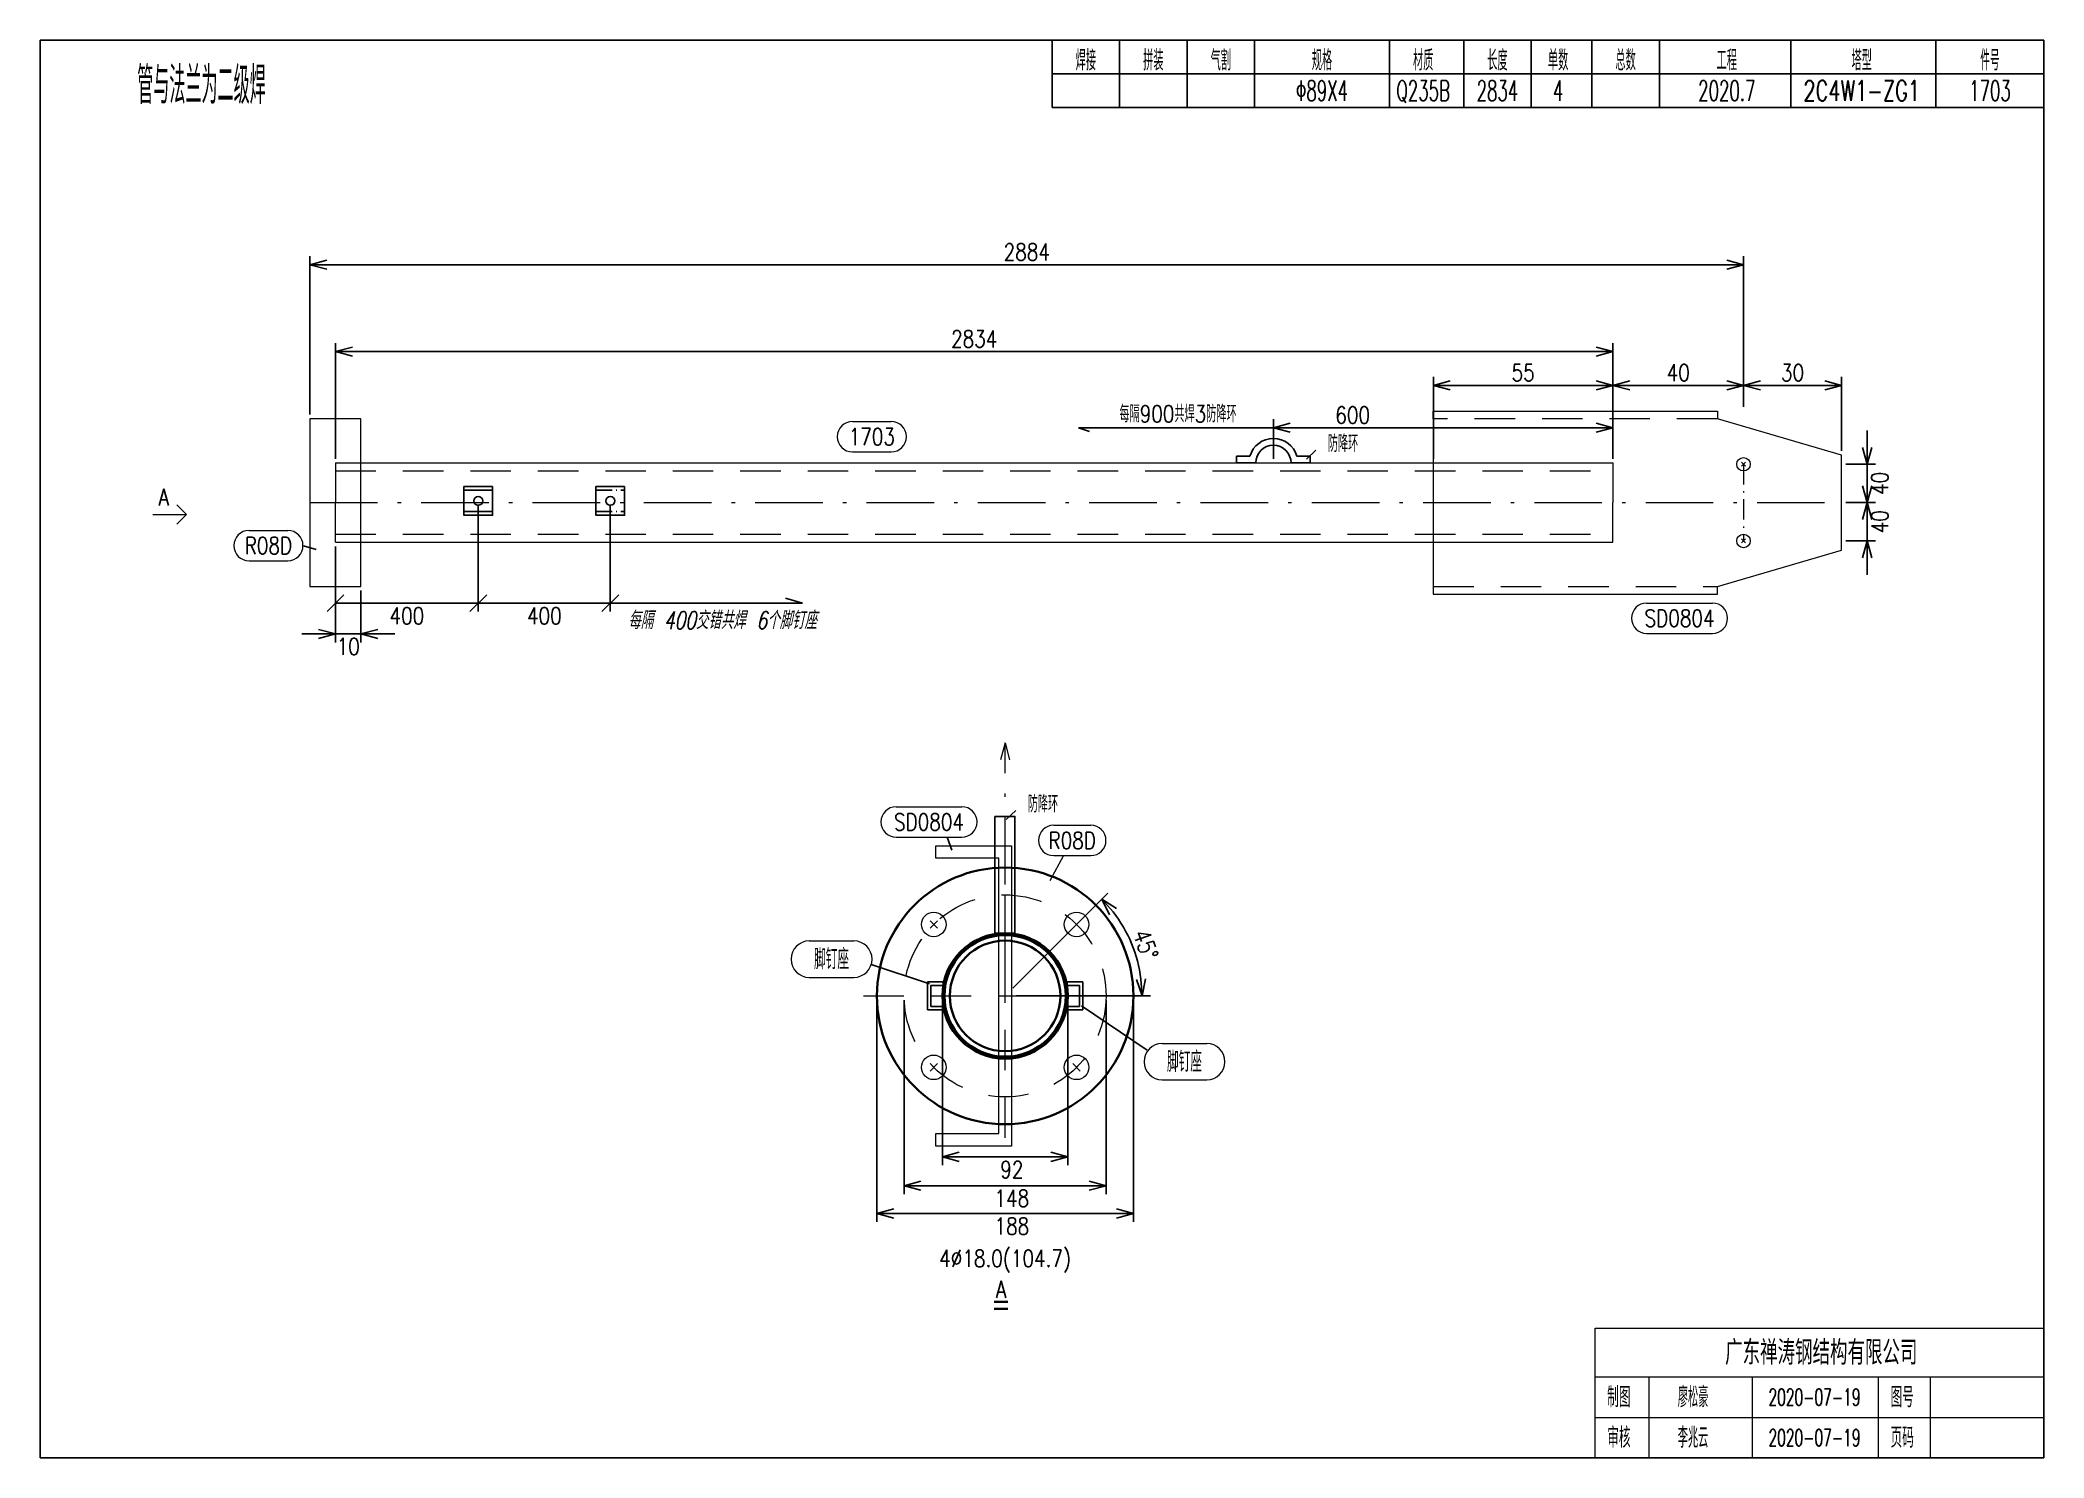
# Model space of a CAD drawing. Extents: x 154981 to 165753, y -86801 to -82885.
# Drawn here: x 157024.1 to 157321.1, y -83946.7 to -83736.7 of the extents above; entities that cross this region are included whole.
import ezdxf
from ezdxf.enums import TextEntityAlignment as Align

# ---------------------------------------------------------------- set-up
doc = ezdxf.new("R2010")
doc.units = 0
doc.header["$MEASUREMENT"] = 0
for name, pattern in [('ACAD_ISO10W100', [18, 12, -3, 0, -3]), ('一点画线', [5.2, 3, -1, 0.2, -1]), ('长一点画线', [16.5, 10, -3, 0.5, -3]), ('长虚线', [10, 6, -4])]:
    doc.linetypes.add(name, pattern=pattern)
doc.layers.get('0').update_dxf_attribs({"linetype": 'CONTINUOUS', "lineweight": 25})
doc.layers.get('Defpoints').update_dxf_attribs({"linetype": 'CONTINUOUS'})
doc.layers.add('12', color=7, linetype='CONTINUOUS')
doc.layers.add('4', color=7, linetype='CONTINUOUS', lineweight=25)
doc.layers.add('5', color=7, linetype='CONTINUOUS', lineweight=25)
doc.styles.add('DimFont', font='simplex.shx', dxfattribs={"width": 0.8, "bigfont": 'gbhzfs.shx'})
doc.styles.add('hz', font='txt.shx', dxfattribs={"width": 0.7, "oblique": 12, "bigfont": 'hztxt.shx'})
doc.styles.get("Standard").update_dxf_attribs({"font": 'simplex.shx', "width": 0.7, "height": 3, "bigfont": 'gbhzfs.shx'})
doc.dimstyles.new('DHDxfDimStyleOblique', dxfattribs={"dimtxt": 2.5, "dimasz": 2.5, "dimexe": 1.25, "dimexo": 0.625, "dimtad": 2, "dimtxsty": 'DimFont', "dimblk": 'OBLIQUE', "dimblk1": 'OBLIQUE', "dimblk2": 'OBLIQUE', "dimcen": 2.5, "dimadec": 0, "dimazin": 0, "dimtfac": 1, "dimtmove": 0, "dimatfit": 3, "dimfxl": 0, "dimarcsym": 0})
doc.dimstyles.new('DHDxfDimStyleOpen30', dxfattribs={"dimtxt": 2.5, "dimasz": 2.5, "dimexe": 1.25, "dimexo": 0.625, "dimtad": 2, "dimtxsty": 'DimFont', "dimblk": 'OPEN30', "dimblk1": 'OPEN30', "dimblk2": 'OPEN30', "dimcen": 2.5, "dimadec": 0, "dimazin": 0, "dimtfac": 1, "dimtmove": 0, "dimatfit": 3, "dimfxl": 0, "dimarcsym": 0})

msp = doc.modelspace()

# ---------------------------------------------------------------- texts
at = {"layer": '12', "color": 140, "style": 'hz', "oblique": 12, "width": 0.7}
msp.add_text('每隔 400交错共焊 6个脚钉座', height=2.625, dxfattribs=at).set_placement((157125.24154, -83822.45145), align=Align.MIDDLE)
at = {"layer": '4', "color": 1, "linetype": 'Continuous', "lineweight": 25}
for s, height, width, p in [('焊接', 3, 0.7, (157179.11666, -83739.66733)), ('拼装', 3, 0.7, (157189.11666, -83739.66733)), ('气割', 3, 0.7, (157199.11666, -83739.66733)), ('规格', 3, 0.7, (157214.11666, -83739.66733)), ('材质', 3, 0.7, (157229.11666, -83739.66733)), ('长度', 3, 0.7, (157240.11666, -83739.66733)), ('单数', 3, 0.7, (157249.11666, -83739.66733)), ('总数', 3, 0.7, (157259.11666, -83739.66733)), ('工程', 3, 0.7, (157274.11666, -83739.66733)), ('塔型', 3, 0.7, (157294.11666, -83739.66733)), ('件号', 3, 0.6, (157313.11666, -83739.66733)), ('管与法兰为二级焊', 5.5125, 0.6, (157048.04087, -83743.37392)), ('Φ89X4', 3, 0.6, (157214.11666, -83744.16733)), ('Q235B', 3, 0.6, (157229.11666, -83744.16733)), ('2834', 3, 0.6, (157240.11666, -83744.16733)), ('4', 3, 0.6, (157249.11666, -83744.16733)), ('2020.7', 3, 0.6, (157274.11666, -83744.16733)), ('2C4W1-ZG1', 3, 0.7, (157294.11666, -83744.16733)), ('1703', 3, 0.6, (157313.11666, -83744.16733))]:
    msp.add_text(s, height=height, dxfattribs=dict(at, width=width)).set_placement(p, align=Align.MIDDLE_CENTER)
at = {"layer": '4', "color": 1, "linetype": 'Continuous', "lineweight": 13}
msp.add_text('广东禅涛钢结构有限公司', height=3.6, dxfattribs=at).set_placement((157288.11666, -83931.06733), align=Align.MIDDLE_CENTER)
for s, height, width, p in [('制图', 3, 0.8, (157258.11666, -83937.66733)), ('廖松豪', 3, 0.7, (157269.11666, -83937.66733)), ('2020-07-19', 2.5, 0.6, (157287.11666, -83937.66733)), ('图号', 3, 0.8, (157300.11666, -83937.66733)), ('审核', 3, 0.8, (157258.11666, -83943.66733)), ('李兆云', 3, 0.7, (157269.11666, -83943.66733)), ('2020-07-19', 2.5, 0.6, (157287.11666, -83943.66733)), ('页码', 3, 0.8, (157300.11666, -83943.66733))]:
    msp.add_text(s, height=height, dxfattribs=dict(at, width=width)).set_placement(p, align=Align.MIDDLE_CENTER)
at = {"layer": '5', "color": 2, "linetype": 'Continuous', "lineweight": 18, "width": 0.8}
for s, p in [('每隔900共焊3防降环', (157192.776, -83791.8852)), ('防降环', (157217.23613, -83796.29985)), ('防降环', (157172.75611, -83849.67877))]:
    msp.add_text(s, height=2.5, dxfattribs=at).set_placement(p, align=Align.MIDDLE)
at = {"layer": '5', "color": 6, "linetype": 'Continuous', "lineweight": 13, "width": 0.8}
for s, p in [('1703', (157147.39491, -83795.41342)), ('A', (157042.44261, -83804.36587)), ('R08D', (157057.95785, -83811.53986)), ('SD0804', (157267.11154, -83822.30199)), ('SD0804', (157155.86937, -83852.47782))]:
    msp.add_text(s, height=2.5, dxfattribs=at).set_placement(p, align=Align.MIDDLE_CENTER)
at = {"layer": '5', "color": 6, "linetype": 'Continuous', "lineweight": 18, "width": 0.8}
msp.add_text('R08D', height=2.5, dxfattribs=at).set_placement((157177.10163, -83855.21128), align=Align.MIDDLE_CENTER)
at = {"layer": '5', "color": 1, "linetype": 'Continuous', "lineweight": 18, "width": 0.8}
for p in [(157141.42702, -83872.79761), (157193.73725, -83887.98814)]:
    msp.add_text('脚钉座', height=3, dxfattribs=at).set_placement(p, align=Align.MIDDLE_CENTER)
at = {"layer": '5', "color": 7, "linetype": 'Continuous', "lineweight": 18, "width": 0.8}
msp.add_text('4%%c18.0(104.7)', height=2.5, dxfattribs=at).set_placement((157167.15121, -83917.12396), align=Align.MIDDLE_CENTER)
at = {"layer": '5', "color": 6, "linetype": 'Continuous', "lineweight": 18, "width": 0.8}
msp.add_text('A', height=2.5, dxfattribs=at).set_placement((157166.55135, -83920.45126), align=Align.TOP_CENTER)

# ---------------------------------------------------------------- blocks, each defined once
blk = doc.blocks.new('_OPEN30')
at = {"color": 0, "linetype": 'ByBlock', "lineweight": -2}
for p, q in [((-1, 0.27), (0, 0)), ((0, 0), (-1, -0.27)), ((0, 0), (-1, 0))]:
    blk.add_line(p, q, dxfattribs=at)
blk = doc.blocks.new('*D422')
at = {"layer": '5', "color": 3, "linetype": 'Continuous', "lineweight": -2}
for p, q in [((157064.12, -83792.13), (157064.12, -83768.68)), ((157276.6, -83790.98), (157276.6, -83768.68)), ((157274.1, -83769.93), (157066.62, -83769.93))]:
    blk.add_line(p, q, dxfattribs=at)
at = {"layer": 'Defpoints', "color": 0, "linetype": 'Continuous'}
for p in [(157064.12, -83769.93), (157276.6, -83791.61), (157064.12, -83792.76)]:
    blk.add_point(p, dxfattribs=at)
at = {"layer": '5', "color": 3, "linetype": 'Continuous', "lineweight": -2, "xscale": 2.5, "yscale": 2.5, "zscale": 2.5, "rotation": 180}
blk.add_blockref('_OPEN30', (157064.12, -83769.93), dxfattribs=at)
at = {"layer": '5', "color": 3, "linetype": 'Continuous', "lineweight": -2, "xscale": 2.5, "yscale": 2.5, "zscale": 2.5}
blk.add_blockref('_OPEN30', (157276.6, -83769.93), dxfattribs=at)
at = {"layer": '5', "color": 6, "linetype": 'Continuous', "lineweight": 13, "insert": (157170.36, -83768.05), "char_height": 2.5, "attachment_point": 5, "line_spacing_factor": 0.6, "style": 'DimFont'}
blk.add_mtext('2884', dxfattribs=at)
blk = doc.blocks.new('*D423')
at = {"layer": '5', "color": 3, "linetype": 'Continuous', "lineweight": -2}
for p, q in [((157067.9, -83798.67), (157067.9, -83781.56)), ((157254.74, -83782.81), (157070.4, -83782.81)), ((157257.24, -83798.67), (157257.24, -83781.56))]:
    blk.add_line(p, q, dxfattribs=at)
at = {"layer": 'Defpoints', "color": 0, "linetype": 'Continuous'}
for p in [(157067.9, -83782.81), (157067.9, -83799.29), (157257.24, -83799.29)]:
    blk.add_point(p, dxfattribs=at)
at = {"layer": '5', "color": 3, "linetype": 'Continuous', "lineweight": -2, "xscale": 2.5, "yscale": 2.5, "zscale": 2.5, "rotation": 180}
blk.add_blockref('_OPEN30', (157067.9, -83782.81), dxfattribs=at)
at = {"layer": '5', "color": 3, "linetype": 'Continuous', "lineweight": -2, "xscale": 2.5, "yscale": 2.5, "zscale": 2.5}
blk.add_blockref('_OPEN30', (157257.24, -83782.81), dxfattribs=at)
at = {"layer": '5', "color": 6, "linetype": 'Continuous', "lineweight": 13, "insert": (157162.57, -83780.93), "char_height": 2.5, "attachment_point": 5, "line_spacing_factor": 0.6, "style": 'DimFont'}
blk.add_mtext('2834', dxfattribs=at)
blk = doc.blocks.new('*D424')
at = {"layer": '5', "color": 3, "linetype": 'Continuous', "lineweight": -2}
for p, q in [((157294.92, -83796.99), (157294.92, -83794.49)), ((157291.74, -83799.49), (157296.17, -83799.49)), ((157294.92, -83799.49), (157294.92, -83805.17)), ((157291.74, -83805.17), (157296.17, -83805.17)), ((157294.92, -83807.67), (157294.92, -83810.17))]:
    blk.add_line(p, q, dxfattribs=at)
at = {"layer": 'Defpoints', "color": 0, "linetype": 'Continuous'}
for p in [(157291.12, -83799.49), (157291.12, -83805.17), (157294.92, -83805.17)]:
    blk.add_point(p, dxfattribs=at)
at = {"layer": '5', "color": 3, "linetype": 'Continuous', "lineweight": -2, "xscale": 2.5, "yscale": 2.5, "zscale": 2.5}
for p, rotation in [((157294.92, -83799.49), 270), ((157294.92, -83805.17), 90)]:
    blk.add_blockref('_OPEN30', p, dxfattribs=dict(at, rotation=rotation))
at = {"layer": '5', "color": 6, "linetype": 'Continuous', "lineweight": 13, "insert": (157296.79, -83802.33), "char_height": 2.5, "attachment_point": 5, "rotation": 90, "line_spacing_factor": 0.6, "style": 'DimFont'}
blk.add_mtext('40', dxfattribs=at)
blk = doc.blocks.new('*D425')
at = {"layer": '5', "color": 3, "linetype": 'Continuous', "lineweight": -2}
for p, q in [((157294.92, -83802.67), (157294.92, -83800.17)), ((157291.74, -83805.17), (157296.17, -83805.17)), ((157294.92, -83805.17), (157294.92, -83810.85)), ((157291.74, -83810.85), (157296.17, -83810.85)), ((157294.92, -83813.35), (157294.92, -83815.85))]:
    blk.add_line(p, q, dxfattribs=at)
at = {"layer": 'Defpoints', "color": 0, "linetype": 'Continuous'}
for p in [(157291.12, -83805.17), (157291.12, -83810.85), (157294.92, -83810.85)]:
    blk.add_point(p, dxfattribs=at)
at = {"layer": '5', "color": 3, "linetype": 'Continuous', "lineweight": -2, "xscale": 2.5, "yscale": 2.5, "zscale": 2.5}
for p, rotation in [((157294.92, -83805.17), 270), ((157294.92, -83810.85), 90)]:
    blk.add_blockref('_OPEN30', p, dxfattribs=dict(at, rotation=rotation))
at = {"layer": '5', "color": 6, "linetype": 'Continuous', "lineweight": 13, "insert": (157296.79, -83808.01), "char_height": 2.5, "attachment_point": 5, "rotation": 90, "line_spacing_factor": 0.6, "style": 'DimFont'}
blk.add_mtext('40', dxfattribs=at)
blk = doc.blocks.new('*D426')
at = {"layer": '5', "color": 3, "linetype": 'Continuous', "lineweight": -2}
for p, q in [((157276.6, -83790.98), (157276.6, -83786.56)), ((157291.12, -83797.51), (157291.12, -83786.56)), ((157279.1, -83787.81), (157288.62, -83787.81))]:
    blk.add_line(p, q, dxfattribs=at)
at = {"layer": 'Defpoints', "color": 0, "linetype": 'Continuous'}
for p in [(157291.12, -83787.81), (157276.6, -83791.61), (157291.12, -83798.14)]:
    blk.add_point(p, dxfattribs=at)
at = {"layer": '5', "color": 3, "linetype": 'Continuous', "lineweight": -2, "xscale": 2.5, "yscale": 2.5, "zscale": 2.5, "rotation": 180}
blk.add_blockref('_OPEN30', (157276.6, -83787.81), dxfattribs=at)
at = {"layer": '5', "color": 3, "linetype": 'Continuous', "lineweight": -2, "xscale": 2.5, "yscale": 2.5, "zscale": 2.5}
blk.add_blockref('_OPEN30', (157291.12, -83787.81), dxfattribs=at)
at = {"layer": '5', "color": 6, "linetype": 'Continuous', "lineweight": 13, "insert": (157283.86, -83785.93), "char_height": 2.5, "attachment_point": 5, "line_spacing_factor": 0.6, "style": 'DimFont'}
blk.add_mtext('30', dxfattribs=at)
blk = doc.blocks.new('*D427')
at = {"layer": '5', "color": 3, "linetype": 'Continuous', "lineweight": -2}
for p, q in [((157257.24, -83798.67), (157257.24, -83786.56)), ((157276.6, -83790.98), (157276.6, -83786.56)), ((157259.74, -83787.81), (157274.1, -83787.81))]:
    blk.add_line(p, q, dxfattribs=at)
at = {"layer": 'Defpoints', "color": 0, "linetype": 'Continuous'}
for p in [(157276.6, -83787.81), (157276.6, -83791.61), (157257.24, -83799.29)]:
    blk.add_point(p, dxfattribs=at)
at = {"layer": '5', "color": 3, "linetype": 'Continuous', "lineweight": -2, "xscale": 2.5, "yscale": 2.5, "zscale": 2.5, "rotation": 180}
blk.add_blockref('_OPEN30', (157257.24, -83787.81), dxfattribs=at)
at = {"layer": '5', "color": 3, "linetype": 'Continuous', "lineweight": -2, "xscale": 2.5, "yscale": 2.5, "zscale": 2.5}
blk.add_blockref('_OPEN30', (157276.6, -83787.81), dxfattribs=at)
at = {"layer": '5', "color": 6, "linetype": 'Continuous', "lineweight": 13, "insert": (157266.92, -83785.93), "char_height": 2.5, "attachment_point": 5, "line_spacing_factor": 0.6, "style": 'DimFont'}
blk.add_mtext('40', dxfattribs=at)
blk = doc.blocks.new('*D428')
at = {"layer": '5', "color": 3, "linetype": 'Continuous', "lineweight": -2}
for p, q in [((157230.62, -83798.67), (157230.62, -83786.56)), ((157257.24, -83798.67), (157257.24, -83786.56)), ((157254.74, -83787.81), (157233.12, -83787.81))]:
    blk.add_line(p, q, dxfattribs=at)
at = {"layer": 'Defpoints', "color": 0, "linetype": 'Continuous'}
for p in [(157230.62, -83787.81), (157230.62, -83799.29), (157257.24, -83799.29)]:
    blk.add_point(p, dxfattribs=at)
at = {"layer": '5', "color": 3, "linetype": 'Continuous', "lineweight": -2, "xscale": 2.5, "yscale": 2.5, "zscale": 2.5, "rotation": 180}
blk.add_blockref('_OPEN30', (157230.62, -83787.81), dxfattribs=at)
at = {"layer": '5', "color": 3, "linetype": 'Continuous', "lineweight": -2, "xscale": 2.5, "yscale": 2.5, "zscale": 2.5}
blk.add_blockref('_OPEN30', (157257.24, -83787.81), dxfattribs=at)
at = {"layer": '5', "color": 6, "linetype": 'Continuous', "lineweight": 13, "insert": (157243.93, -83785.93), "char_height": 2.5, "attachment_point": 5, "line_spacing_factor": 0.6, "style": 'DimFont'}
blk.add_mtext('55', dxfattribs=at)
blk = doc.blocks.new('*D429')
at = {"layer": '5', "color": 3, "linetype": 'Continuous', "lineweight": -2}
for p, q in [((157067.9, -83811.67), (157067.9, -83825.87)), ((157071.68, -83818.2), (157071.68, -83825.87)), ((157065.4, -83824.62), (157062.9, -83824.62)), ((157067.9, -83824.62), (157071.68, -83824.62)), ((157074.18, -83824.62), (157076.68, -83824.62))]:
    blk.add_line(p, q, dxfattribs=at)
at = {"layer": 'Defpoints', "color": 0, "linetype": 'Continuous'}
for p in [(157067.9, -83811.04), (157071.68, -83817.58), (157071.68, -83824.62)]:
    blk.add_point(p, dxfattribs=at)
at = {"layer": '5', "color": 3, "linetype": 'Continuous', "lineweight": -2, "xscale": 2.5, "yscale": 2.5, "zscale": 2.5}
blk.add_blockref('_OPEN30', (157067.9, -83824.62), dxfattribs=at)
at = {"layer": '5', "color": 3, "linetype": 'Continuous', "lineweight": -2, "xscale": 2.5, "yscale": 2.5, "zscale": 2.5, "rotation": 180}
blk.add_blockref('_OPEN30', (157071.68, -83824.62), dxfattribs=at)
at = {"layer": '5', "color": 6, "linetype": 'Continuous', "lineweight": 13, "insert": (157069.79, -83826.49), "char_height": 2.5, "attachment_point": 5, "line_spacing_factor": 0.6, "style": 'DimFont'}
blk.add_mtext('10', dxfattribs=at)
blk = doc.blocks.new('_OBLIQUE')
at = {"color": 0, "linetype": 'ByBlock', "lineweight": -2}
blk.add_line((-0.5, -0.5), (0.5, 0.5), dxfattribs=at)
blk = doc.blocks.new('*D685')
at = {"color": 0, "linetype": 'Continuous', "lineweight": -2}
for p, q in [((157089.06, -83805.54), (157089.06, -83821.32)), ((157108.63, -83805.54), (157108.63, -83821.32)), ((157108.63, -83820.07), (157089.06, -83820.07))]:
    blk.add_line(p, q, dxfattribs=at)
at = {"layer": 'Defpoints', "color": 0, "linetype": 'Continuous'}
for p in [(157089.06, -83804.92), (157108.63, -83804.92), (157089.06, -83820.07)]:
    blk.add_point(p, dxfattribs=at)
at = {"color": 0, "linetype": 'Continuous', "lineweight": -2, "xscale": 2.5, "yscale": 2.5, "zscale": 2.5, "rotation": 180}
blk.add_blockref('_OBLIQUE', (157089.06, -83820.07), dxfattribs=at)
at = {"color": 0, "linetype": 'Continuous', "lineweight": -2, "xscale": 2.5, "yscale": 2.5, "zscale": 2.5}
blk.add_blockref('_OBLIQUE', (157108.63, -83820.07), dxfattribs=at)
at = {"color": 0, "linetype": 'Continuous', "insert": (157098.85, -83821.94), "char_height": 2.5, "attachment_point": 5, "style": 'DimFont'}
blk.add_mtext('400', dxfattribs=at)
blk = doc.blocks.new('*D684')
at = {"color": 0, "linetype": 'Continuous', "lineweight": -2}
for p, q in [((157089.06, -83805.54), (157089.06, -83821.32)), ((157067.9, -83814.79), (157067.9, -83821.32)), ((157067.9, -83820.07), (157089.06, -83820.07))]:
    blk.add_line(p, q, dxfattribs=at)
at = {"layer": 'Defpoints', "color": 0, "linetype": 'Continuous'}
for p in [(157089.06, -83804.92), (157067.9, -83814.17), (157089.06, -83820.07)]:
    blk.add_point(p, dxfattribs=at)
at = {"color": 0, "linetype": 'Continuous', "lineweight": -2, "xscale": 2.5, "yscale": 2.5, "zscale": 2.5, "rotation": 180}
blk.add_blockref('_OBLIQUE', (157067.9, -83820.07), dxfattribs=at)
at = {"color": 0, "linetype": 'Continuous', "lineweight": -2, "xscale": 2.5, "yscale": 2.5, "zscale": 2.5}
blk.add_blockref('_OBLIQUE', (157089.06, -83820.07), dxfattribs=at)
at = {"color": 0, "linetype": 'Continuous', "insert": (157078.48, -83821.94), "char_height": 2.5, "attachment_point": 5, "style": 'DimFont'}
blk.add_mtext('400', dxfattribs=at)
blk = doc.blocks.new('板孔默认')
at = {"layer": '5', "color": 7, "linetype": 'Continuous', "lineweight": 13}
for p, q in [((-0.3, -0.3), (0.3, 0.3)), ((0.3, -0.3), (-0.3, 0.3))]:
    blk.add_line(p, q, dxfattribs=at)
blk.add_circle((0, 0), 1, dxfattribs=at)
blk = doc.blocks.new('*D689')
at = {"layer": '5', "color": 134, "linetype": 'Continuous', "lineweight": -2}
for p, q in [((157148.14, -83878.86), (157148.14, -83911.72)), ((157186.16, -83878.86), (157186.16, -83911.72)), ((157150.64, -83910.47), (157183.66, -83910.47))]:
    blk.add_line(p, q, dxfattribs=at)
at = {"layer": 'Defpoints', "color": 0, "linetype": 'Continuous'}
for p in [(157148.14, -83878.24), (157186.16, -83878.24), (157186.16, -83910.47)]:
    blk.add_point(p, dxfattribs=at)
at = {"layer": '5', "color": 134, "linetype": 'Continuous', "lineweight": -2, "xscale": 2.5, "yscale": 2.5, "zscale": 2.5, "rotation": 180}
blk.add_blockref('_OPEN30', (157148.14, -83910.47), dxfattribs=at)
at = {"layer": '5', "color": 134, "linetype": 'Continuous', "lineweight": -2, "xscale": 2.5, "yscale": 2.5, "zscale": 2.5}
blk.add_blockref('_OPEN30', (157186.16, -83910.47), dxfattribs=at)
at = {"layer": '5', "color": 134, "linetype": 'Continuous', "lineweight": 18, "insert": (157168.15, -83912.34), "char_height": 2.5, "attachment_point": 5, "line_spacing_factor": 0.6, "style": 'DimFont'}
blk.add_mtext('188', dxfattribs=at)
blk = doc.blocks.new('*D688')
at = {"layer": '5', "color": 134, "linetype": 'Continuous', "lineweight": -2}
for p, q in [((157157.85, -83878.86), (157157.85, -83903.33)), ((157176.45, -83878.86), (157176.45, -83903.33)), ((157160.35, -83902.08), (157173.95, -83902.08))]:
    blk.add_line(p, q, dxfattribs=at)
at = {"layer": 'Defpoints', "color": 0, "linetype": 'Continuous'}
for p in [(157157.85, -83878.24), (157176.45, -83878.24), (157176.45, -83902.08)]:
    blk.add_point(p, dxfattribs=at)
at = {"layer": '5', "color": 134, "linetype": 'Continuous', "lineweight": -2, "xscale": 2.5, "yscale": 2.5, "zscale": 2.5, "rotation": 180}
blk.add_blockref('_OPEN30', (157157.85, -83902.08), dxfattribs=at)
at = {"layer": '5', "color": 134, "linetype": 'Continuous', "lineweight": -2, "xscale": 2.5, "yscale": 2.5, "zscale": 2.5}
blk.add_blockref('_OPEN30', (157176.45, -83902.08), dxfattribs=at)
at = {"layer": '5', "color": 134, "linetype": 'Continuous', "lineweight": 18, "insert": (157168.15, -83903.96), "char_height": 2.5, "attachment_point": 5, "line_spacing_factor": 0.6, "style": 'DimFont'}
blk.add_mtext('92', dxfattribs=at)
blk = doc.blocks.new('*D687')
at = {"layer": '5', "color": 134, "linetype": 'Continuous', "lineweight": -2}
for p, q in [((157152.18, -83878.86), (157152.18, -83907.6)), ((157182.12, -83878.86), (157182.12, -83907.6)), ((157154.68, -83906.35), (157179.62, -83906.35))]:
    blk.add_line(p, q, dxfattribs=at)
at = {"layer": 'Defpoints', "color": 0, "linetype": 'Continuous'}
for p in [(157152.18, -83878.24), (157182.12, -83878.24), (157182.12, -83906.35)]:
    blk.add_point(p, dxfattribs=at)
at = {"layer": '5', "color": 134, "linetype": 'Continuous', "lineweight": -2, "xscale": 2.5, "yscale": 2.5, "zscale": 2.5, "rotation": 180}
blk.add_blockref('_OPEN30', (157152.18, -83906.35), dxfattribs=at)
at = {"layer": '5', "color": 134, "linetype": 'Continuous', "lineweight": -2, "xscale": 2.5, "yscale": 2.5, "zscale": 2.5}
blk.add_blockref('_OPEN30', (157182.12, -83906.35), dxfattribs=at)
at = {"layer": '5', "color": 134, "linetype": 'Continuous', "lineweight": 18, "insert": (157168.15, -83908.22), "char_height": 2.5, "attachment_point": 5, "line_spacing_factor": 0.6, "style": 'DimFont'}
blk.add_mtext('148', dxfattribs=at)
blk = doc.blocks.new('*D686')
at = {"layer": '5', "color": 3, "linetype": 'Continuous', "lineweight": -2}
for p, q in [((157168.3, -83877.09), (157182.38, -83863.01)), ((157168.78, -83878.24), (157188.69, -83878.24))]:
    blk.add_line(p, q, dxfattribs=at)
blk.add_arc((157167.15, -83878.24), 20.28, 7.066, 37.934, dxfattribs=at)
at = {"layer": 'Defpoints', "color": 0, "linetype": 'Continuous'}
for p in [(157184.72, -83868.1), (157167.15, -83878.24), (157167.86, -83877.53), (157168.15, -83878.24)]:
    blk.add_point(p, dxfattribs=at)
at = {"layer": '5', "color": 3, "linetype": 'Continuous', "lineweight": -2, "xscale": 2.5, "yscale": 2.5, "zscale": 2.5}
for p, rotation in [((157181.49, -83863.89), 131.4669829156412), ((157187.44, -83878.24), 273.5330170845313)]:
    blk.add_blockref('_OPEN30', p, dxfattribs=dict(at, rotation=rotation))
at = {"layer": '5', "color": 4, "linetype": 'Continuous', "lineweight": 18, "insert": (157187.98, -83870.66), "char_height": 2.5, "attachment_point": 5, "rotation": 289.9831, "style": 'DimFont'}
blk.add_mtext('45%%d', dxfattribs=at)
blk = doc.blocks.new('*D690')
at = {"layer": '5', "color": 3, "linetype": 'Continuous', "lineweight": -2}
for p, q in [((157206.91, -83798.67), (157206.91, -83792.83)), ((157209.41, -83794.08), (157254.74, -83794.08)), ((157257.24, -83798.67), (157257.24, -83792.83))]:
    blk.add_line(p, q, dxfattribs=at)
at = {"layer": 'Defpoints', "color": 0, "linetype": 'Continuous'}
for p in [(157257.24, -83794.08), (157206.91, -83799.29), (157257.24, -83799.29)]:
    blk.add_point(p, dxfattribs=at)
at = {"layer": '5', "color": 3, "linetype": 'Continuous', "lineweight": -2, "xscale": 2.5, "yscale": 2.5, "zscale": 2.5, "rotation": 180}
blk.add_blockref('_OPEN30', (157206.91, -83794.08), dxfattribs=at)
at = {"layer": '5', "color": 3, "linetype": 'Continuous', "lineweight": -2, "xscale": 2.5, "yscale": 2.5, "zscale": 2.5}
blk.add_blockref('_OPEN30', (157257.24, -83794.08), dxfattribs=at)
at = {"layer": '5', "color": 6, "linetype": 'Continuous', "lineweight": 18, "insert": (157218.66, -83792.21), "char_height": 2.5, "attachment_point": 5, "style": 'DimFont'}
blk.add_mtext('600', dxfattribs=at)
blk = doc.blocks.new('CTDHK')
at = {"color": 0, "linetype": 'Continuous'}
for p, q in [((0, 210), (297, 210)), ((0, 0), (0, 210)), ((297, 210), (297, 0)), ((297, 0), (0, 0))]:
    blk.add_line(p, q, dxfattribs=at)

# ---------------------------------------------------------------- dimensions: what is measured, and where the dimension line sits
at = {"color": 0, "linetype": 'Continuous'}
for p1, picture, middle in [((157067.89666, -83814.16733), '*D684', (157078.48038, -83821.94208)), ((157108.63249, -83804.91833), '*D685', (157098.84829, -83821.94208))]:
    dim = msp.add_linear_dim(base=(157089.0641, -83820.06708), p1=p1, p2=(157089.0641, -83804.91833), angle=180, text='400', dimstyle='DHDxfDimStyleOblique', dxfattribs=at)
    dim.commit()
    dim.dimension.update_dxf_attribs({"geometry": picture, "text_midpoint": middle})
at = {"layer": '5', "color": 6, "linetype": 'Continuous', "lineweight": 13}
for base, p1, p2, text, picture, middle in [((157064.11666, -83769.92533), (157276.59666, -83791.60633), (157064.11666, -83792.75933), '2884', '*D422', (157170.35666, -83769.92533)), ((157067.89666, -83782.80633), (157257.23666, -83799.29333), (157067.89666, -83799.29333), '2834', '*D423', (157162.56666, -83782.80633)), ((157230.61666, -83787.80633), (157257.23666, -83799.29333), (157230.61666, -83799.29333), '55', '*D428', (157243.92666, -83787.80633)), ((157276.59666, -83787.80633), (157257.23666, -83799.29333), (157276.59666, -83791.60633), '40', '*D427', (157266.91666, -83787.80633)), ((157291.11666, -83787.80633), (157276.59666, -83791.60633), (157291.11666, -83798.13833), '30', '*D426', (157283.85666, -83787.80633)), ((157071.67666, -83824.61741), (157067.89666, -83811.04133), (157071.67666, -83817.57533), '10', '*D429', (157069.78666, -83824.61741))]:
    dim = msp.add_linear_dim(base=base, p1=p1, p2=p2, text=text, dimstyle='DHDxfDimStyleOpen30', override={"dimtxt": 2.5, "dimclrd": 3, "dimclre": 3, "dimclrt": 6}, dxfattribs=at)
    dim.commit()
    dim.dimension.update_dxf_attribs({"geometry": picture, "text_midpoint": middle, "dimtype": 160})
at = {"layer": '5', "color": 3, "linetype": 'Continuous', "lineweight": 18}
dim = msp.add_linear_dim(base=(157257.23666, -83794.08326), p1=(157206.90964, -83799.29333), p2=(157257.23666, -83799.29333), text='600', dimstyle='DHDxfDimStyleOpen30', override={"dimclrd": 3, "dimclre": 3, "dimclrt": 6}, dxfattribs=at)
dim.commit()
dim.dimension.update_dxf_attribs({"geometry": '*D690', "text_midpoint": (157218.66203, -83794.08326), "dimtype": 160})
at = {"layer": '5', "color": 6, "linetype": 'Continuous', "lineweight": 13}
for base, p1, p2, picture, middle in [((157294.91666, -83805.16733), (157291.11666, -83799.48733), (157291.11666, -83805.16733), '*D424', (157294.91666, -83802.32733)), ((157294.91666, -83810.84733), (157291.11666, -83805.16733), (157291.11666, -83810.84733), '*D425', (157294.91666, -83808.00733))]:
    dim = msp.add_linear_dim(base=base, p1=p1, p2=p2, angle=90, text='40', dimstyle='DHDxfDimStyleOpen30', override={"dimtxt": 2.5, "dimclrd": 3, "dimclre": 3, "dimclrt": 6}, dxfattribs=at)
    dim.commit()
    dim.dimension.update_dxf_attribs({"geometry": picture, "text_midpoint": middle, "dimtype": 160})
at = {"layer": '5', "color": 3, "linetype": 'Continuous', "lineweight": 18}
dim = msp.add_angular_dim_3p(base=(157184.71802, -83868.09551), center=(157167.15121, -83878.23771), p1=(157168.15121, -83878.23771), p2=(157167.85832, -83877.53061), text='45%%d', dimstyle='DHDxfDimStyleOpen30', override={"dimtxt": 2.5, "dimclrd": 3, "dimclre": 3, "dimclrt": 4, "dimtmove": 0}, dxfattribs=at)
dim.commit()
dim.dimension.update_dxf_attribs({"geometry": '*D686', "text_midpoint": (157186.21436, -83871.30566), "dimtype": 165})
at = {"layer": '5', "color": 134, "linetype": 'Continuous', "lineweight": 18}
for base, p1, p2, text, picture, middle in [((157186.16245, -83910.46898), (157148.13998, -83878.23771), (157186.16245, -83878.23771), '188', '*D689', (157168.15121, -83910.46898)), ((157182.1175, -83906.34582), (157152.18492, -83878.23771), (157182.1175, -83878.23771), '148', '*D687', (157168.15121, -83906.34582)), ((157176.45458, -83902.08329), (157157.84784, -83878.23771), (157176.45458, -83878.23771), '92', '*D688', (157168.15121, -83902.08329))]:
    dim = msp.add_linear_dim(base=base, p1=p1, p2=p2, angle=0, text=text, dimstyle='DHDxfDimStyleOpen30', override={"dimtxt": 2.5, "dimclrd": 134, "dimclre": 134, "dimclrt": 134}, dxfattribs=at)
    dim.commit()
    dim.dimension.update_dxf_attribs({"geometry": picture, "text_midpoint": middle, "dimtype": 161})

# ---------------------------------------------------------------- linework, layer by layer
at = {"color": 3, "linetype": 'Continuous'}
for p, q in [((157178.00274, -83794.08326), (157179.67801, -83794.64489)), ((157206.90964, -83794.08326), (157178.00274, -83794.08326)), ((157211.80597, -83798.71785), (157213.19371, -83797.3833)), ((157063.17647, -83811.58831), (157065.01522, -83812.11336)), ((157167.32595, -83852.09677), (157168.7137, -83850.76223)), ((157158.56306, -83854.71095), (157159.25355, -83856.64326)), ((157147.31635, -83873.56286), (157155.95109, -83876.47443)), ((157178.48967, -83879.72778), (157188.22741, -83886.26766))]:
    msp.add_line(p, q, dxfattribs=at)
at = {"color": 0, "linetype": 'Continuous'}
for p, q in [((157086.92524, -83803.35033), (157091.1921, -83803.35033)), ((157086.92524, -83806.48633), (157091.1921, -83806.48633))]:
    msp.add_line(p, q, dxfattribs=at)
at = {"color": 0, "linetype": 'ACAD_ISO10W100', "ltscale": 0.2}
for p, q in [((157106.49362, -83803.35033), (157110.76049, -83803.35033)), ((157106.49362, -83806.48633), (157110.76049, -83806.48633))]:
    msp.add_line(p, q, dxfattribs=at)
at = {"color": 0, "linetype": 'Continuous'}
for points in [[(157091.1921, -83802.79033), (157086.9361, -83802.79033), (157086.9361, -83807.04633), (157091.1921, -83807.04633)], [(157110.76049, -83802.79033), (157106.50449, -83802.79033), (157106.50449, -83807.04633), (157110.76049, -83807.04633)]]:
    msp.add_lwpolyline(points, close=True, dxfattribs=at)
at = {"color": 3, "linetype": 'Continuous'}
msp.add_lwpolyline([(157165.63817, -83851.6505), (157168.60146, -83851.6505), (157168.60146, -83868.93781), (157165.63817, -83868.93781)], close=True, dxfattribs=at)
for points in [[(157157.97667, -83876.69482), (157156.14121, -83876.69482), (157156.14121, -83879.78976), (157157.96601, -83879.78976), (157157.96601, -83880.29482), (157155.65316, -83880.29482), (157155.65316, -83876.17171), (157157.95934, -83876.17171), (157157.97667, -83876.69482)], [(157176.32575, -83876.69482), (157178.16122, -83876.69482), (157178.16122, -83879.78976), (157176.33641, -83879.78976), (157176.33641, -83880.29482), (157178.64926, -83880.29482), (157178.64926, -83876.17171), (157176.34309, -83876.17171), (157176.32575, -83876.69482)]]:
    msp.add_lwpolyline(points, dxfattribs=at)
at = {"color": 0, "linetype": 'Continuous'}
for centre in [(157089.0641, -83804.91833), (157108.63249, -83804.91833)]:
    msp.add_circle(centre, 0.65504, dxfattribs=at)
at = {"layer": '12'}
for p, q in [((157201.43897, -83798.29333), (157201.43897, -83799.29333)), ((157201.43897, -83798.29333), (157203.43186, -83798.29333)), ((157210.38742, -83798.29333), (157212.38031, -83798.29333)), ((157212.38031, -83798.29333), (157212.38031, -83799.29333)), ((157201.43897, -83799.29333), (157204.29095, -83799.29333)), ((157209.52833, -83799.29333), (157212.38031, -83799.29333)), ((157137.12922, -83820.06708), (157134.58146, -83819.3304)), ((157108.63249, -83820.06708), (157137.12922, -83820.06708))]:
    msp.add_line(p, q, dxfattribs=at)
for radius, start, end in [(3.61869, 16.0420559, 163.9579441), (2.61869, 0, 180)]:
    msp.add_arc((157206.90964, -83799.29333), radius, start, end, dxfattribs=at)
at = {"layer": '4', "color": 1, "linetype": 'Continuous', "lineweight": 25}
for p, q in [((157174.11666, -83746.66733), (157174.11666, -83736.66733)), ((157184.11666, -83746.66733), (157184.11666, -83736.66733)), ((157194.11666, -83746.66733), (157194.11666, -83736.66733)), ((157204.11666, -83746.66733), (157204.11666, -83736.66733)), ((157224.11666, -83746.66733), (157224.11666, -83736.66733)), ((157235.11666, -83746.66733), (157235.11666, -83736.66733)), ((157245.11666, -83746.66733), (157245.11666, -83736.66733)), ((157254.11666, -83746.66733), (157254.11666, -83736.66733)), ((157264.11666, -83746.66733), (157264.11666, -83736.66733)), ((157283.61666, -83746.66733), (157283.61666, -83736.66733)), ((157305.11666, -83746.66733), (157305.11666, -83736.66733)), ((157174.11666, -83741.66733), (157321.11666, -83741.66733)), ((157174.11666, -83746.66733), (157321.11666, -83746.66733))]:
    msp.add_line(p, q, dxfattribs=at)
at = {"layer": '4', "color": 1, "linetype": 'Continuous', "lineweight": 18}
for p, q in [((157254.61666, -83946.66733), (157254.61666, -83927.46733)), ((157254.61666, -83927.46733), (157321.11666, -83927.46733)), ((157254.61666, -83934.66733), (157321.11666, -83934.66733)), ((157262.61666, -83946.66733), (157262.61666, -83934.66733)), ((157277.91666, -83946.66733), (157277.91666, -83934.66733)), ((157296.61666, -83946.66733), (157296.61666, -83934.66733)), ((157304.31666, -83946.66733), (157304.31666, -83934.66733)), ((157254.61666, -83940.66733), (157321.11666, -83940.66733))]:
    msp.add_line(p, q, dxfattribs=at)
msp.add_lwpolyline([(157024.11666, -83736.66733), (157024.11666, -83946.66733), (157321.11666, -83946.66733), (157321.11666, -83736.66733)], close=True, dxfattribs=at)
at = {"layer": '5', "color": 7, "linetype": 'Continuous', "lineweight": 13}
for p, q in [((157230.61666, -83791.60633), (157272.72466, -83791.60633)), ((157230.61666, -83792.74233), (157230.61666, -83791.60633)), ((157272.72466, -83791.60633), (157272.72466, -83792.74233)), ((157230.61666, -83792.74233), (157230.61666, -83817.59233)), ((157291.11666, -83798.13833), (157272.72466, -83792.74233)), ((157291.11666, -83812.19633), (157291.11666, -83798.13833)), ((157067.89666, -83799.29333), (157067.89666, -83805.16733)), ((157067.89666, -83799.29333), (157257.23666, -83799.29333)), ((157257.23666, -83799.29333), (157257.23666, -83805.16733)), ((157276.89666, -83799.78733), (157276.29666, -83799.18733)), ((157276.29666, -83799.78733), (157276.89666, -83799.18733)), ((157067.89666, -83811.04133), (157067.89666, -83805.16733)), ((157257.23666, -83811.04133), (157257.23666, -83805.16733)), ((157067.89666, -83811.04133), (157257.23666, -83811.04133)), ((157272.72466, -83817.59233), (157291.11666, -83812.19633)), ((157276.89666, -83811.14733), (157276.29666, -83810.54733)), ((157276.29666, -83811.14733), (157276.89666, -83810.54733)), ((157230.61666, -83817.59233), (157230.61666, -83818.72833)), ((157230.61666, -83818.72833), (157272.72466, -83818.72833)), ((157272.72466, -83818.72833), (157272.72466, -83817.59233)), ((157156.89921, -83855.98621), (157168.08321, -83855.98621)), ((157156.89921, -83857.85021), (157156.89921, -83855.98621)), ((157166.21921, -83857.85021), (157156.89921, -83857.85021)), ((157166.21921, -83898.62521), (157166.21921, -83857.85021)), ((157168.08321, -83855.98621), (157168.08321, -83900.48921)), ((157156.89921, -83898.62521), (157166.21921, -83898.62521)), ((157156.89921, -83900.48921), (157156.89921, -83898.62521)), ((157168.08321, -83900.48921), (157156.89921, -83900.48921))]:
    msp.add_line(p, q, dxfattribs=at)
at = {"layer": '5', "color": 3, "linetype": 'Continuous', "lineweight": 13}
for p, q in [((157144.51991, -83793.16342), (157150.26991, -83793.16342)), ((157144.51991, -83797.66342), (157150.26991, -83797.66342)), ((157055.08285, -83809.28986), (157060.83285, -83809.28986)), ((157055.08285, -83813.78986), (157060.83285, -83813.78986)), ((157262.23654, -83820.05199), (157271.98654, -83820.05199)), ((157262.23654, -83824.55199), (157271.98654, -83824.55199)), ((157150.99437, -83850.22782), (157160.74437, -83850.22782)), ((157150.99437, -83854.72782), (157160.74437, -83854.72782))]:
    msp.add_line(p, q, dxfattribs=at)
at = {"layer": '5', "color": 7, "linetype": '长虚线', "lineweight": 13}
for p, q in [((157272.72466, -83792.74233), (157230.61666, -83792.74233)), ((157067.89666, -83800.46813), (157257.23666, -83800.46813)), ((157067.89666, -83809.86653), (157257.23666, -83809.86653)), ((157230.61666, -83817.59233), (157272.72466, -83817.59233))]:
    msp.add_line(p, q, dxfattribs=at)
at = {"layer": '5', "color": 240, "linetype": '一点画线', "lineweight": 13}
for p, q in [((157276.59666, -83799.48733), (157276.59666, -83799.48733)), ((157276.59666, -83799.48733), (157276.59666, -83810.84733)), ((157276.59666, -83810.84733), (157276.59666, -83810.84733))]:
    msp.add_line(p, q, dxfattribs=at)
at = {"layer": '5', "color": 6, "linetype": 'Continuous', "lineweight": 13}
for p, q in [((157040.81327, -83806.93285), (157045.81327, -83806.93285)), ((157045.81327, -83806.93285), (157044.39905, -83805.51863)), ((157045.81327, -83806.93285), (157044.39905, -83808.34706))]:
    msp.add_line(p, q, dxfattribs=at)
at = {"layer": '5', "color": 240, "linetype": '长一点画线', "lineweight": 13}
msp.add_line((157064.11666, -83805.16733), (157291.11666, -83805.16733), dxfattribs=at)
at = {"layer": '5', "color": 7, "linetype": '长一点画线', "lineweight": 18}
for p, q in [((157167.15121, -83840.76899), (157166.48134, -83843.26899)), ((157167.15121, -83840.76899), (157166.48134, -83843.26899)), ((157167.15121, -83878.23771), (157167.15121, -83840.76899)), ((157167.15121, -83840.76899), (157167.82109, -83843.26899)), ((157167.15121, -83840.76899), (157167.82109, -83843.26899))]:
    msp.add_line(p, q, dxfattribs=at)
at = {"layer": '5', "color": 3, "linetype": 'Continuous', "lineweight": 18}
for p, q in [((157174.35163, -83852.96128), (157179.85163, -83852.96128)), ((157173.83132, -83861.12915), (157175.85427, -83857.41043)), ((157174.35163, -83857.46128), (157179.85163, -83857.46128))]:
    msp.add_line(p, q, dxfattribs=at)
at = {"layer": '5', "color": 240, "linetype": '长虚线', "lineweight": 18}
for p, q in [((157167.15121, -83899.24895), (157167.15121, -83857.22648)), ((157146.13998, -83878.23771), (157188.16245, -83878.23771))]:
    msp.add_line(p, q, dxfattribs=at)
at = {"layer": '5', "color": 1, "linetype": 'Continuous', "lineweight": 18}
for p, q in [((157138.12702, -83870.09761), (157144.72702, -83870.09761)), ((157138.12702, -83875.49761), (157144.72702, -83875.49761)), ((157190.43725, -83885.28814), (157197.03725, -83885.28814)), ((157190.43725, -83890.68814), (157197.03725, -83890.68814))]:
    msp.add_line(p, q, dxfattribs=at)
at = {"layer": '5', "color": 3, "linetype": 'Continuous', "lineweight": 35}
for p, q in [((157165.55135, -83923.57626), (157167.55135, -83923.57626)), ((157165.55135, -83924.57626), (157167.55135, -83924.57626))]:
    msp.add_line(p, q, dxfattribs=at)
at = {"layer": '5', "color": 7, "linetype": 'Continuous', "lineweight": 13}
msp.add_lwpolyline([(157064.11666, -83792.75933), (157064.11666, -83817.57533), (157071.67666, -83817.57533), (157071.67666, -83792.75933)], close=True, dxfattribs=at)
for centre in [(157276.59666, -83799.48733), (157276.59666, -83810.84733)]:
    msp.add_circle(centre, 1, dxfattribs=at)
at = {"layer": '5', "color": 7, "linetype": 'Continuous', "lineweight": 35}
for radius in [19.01124, 9.30337, 9, 9, 8.19101, 8.19101]:
    msp.add_circle((157167.15121, -83878.23771), radius, dxfattribs=at)
at = {"layer": '5', "color": 240, "linetype": '长虚线', "lineweight": 18}
msp.add_circle((157167.15121, -83878.23771), 14.96629, dxfattribs=at)
at = {"layer": '5', "color": 3, "linetype": 'Continuous', "lineweight": 13}
for centre, start, end in [((157144.51991, -83795.41342), 90, 270), ((157150.26991, -83795.41342), 270, 90), ((157055.08285, -83811.53986), 90, 270), ((157060.83285, -83811.53986), 270, 90), ((157262.23654, -83822.30199), 90, 270), ((157271.98654, -83822.30199), 270, 90), ((157150.99437, -83852.47782), 90, 270), ((157160.74437, -83852.47782), 270, 90)]:
    msp.add_arc(centre, 2.25, start, end, dxfattribs=at)
at = {"layer": '5', "color": 3, "linetype": 'Continuous', "lineweight": 18}
for centre, start, end in [((157174.35163, -83855.21128), 90, 270), ((157179.85163, -83855.21128), 270, 90)]:
    msp.add_arc(centre, 2.25, start, end, dxfattribs=at)
at = {"layer": '5', "color": 1, "linetype": 'Continuous', "lineweight": 18}
for centre, start, end in [((157138.12702, -83872.79761), 90, 270), ((157144.72702, -83872.79761), 270, 90), ((157190.43725, -83887.98814), 90, 270), ((157197.03725, -83887.98814), 270, 90)]:
    msp.add_arc(centre, 2.7, start, end, dxfattribs=at)

# ---------------------------------------------------------------- block references
at = {"color": 2, "linetype": 'Continuous'}
msp.add_blockref('CTDHK', (157024.11666, -83946.66733), dxfattribs=at)
at = {"layer": '5', "color": 7, "linetype": 'Continuous', "lineweight": 35, "xscale": 1.820000000006985, "yscale": 1.820000000006985, "zscale": 1.82}
for p in [(157156.56845, -83867.65495), (157177.73398, -83867.65495), (157156.56845, -83888.82048), (157177.73398, -83888.82048)]:
    msp.add_blockref('板孔默认', p, dxfattribs=at)

msp.set_redraw_order([(e.dxf.handle, doc.entitydb.next_handle()) for e in msp.query("TEXT MTEXT ATTDEF DIMENSION ARC_DIMENSION")])  # texts and dimensions are drawn at this point

doc.saveas('drawing.dxf')
